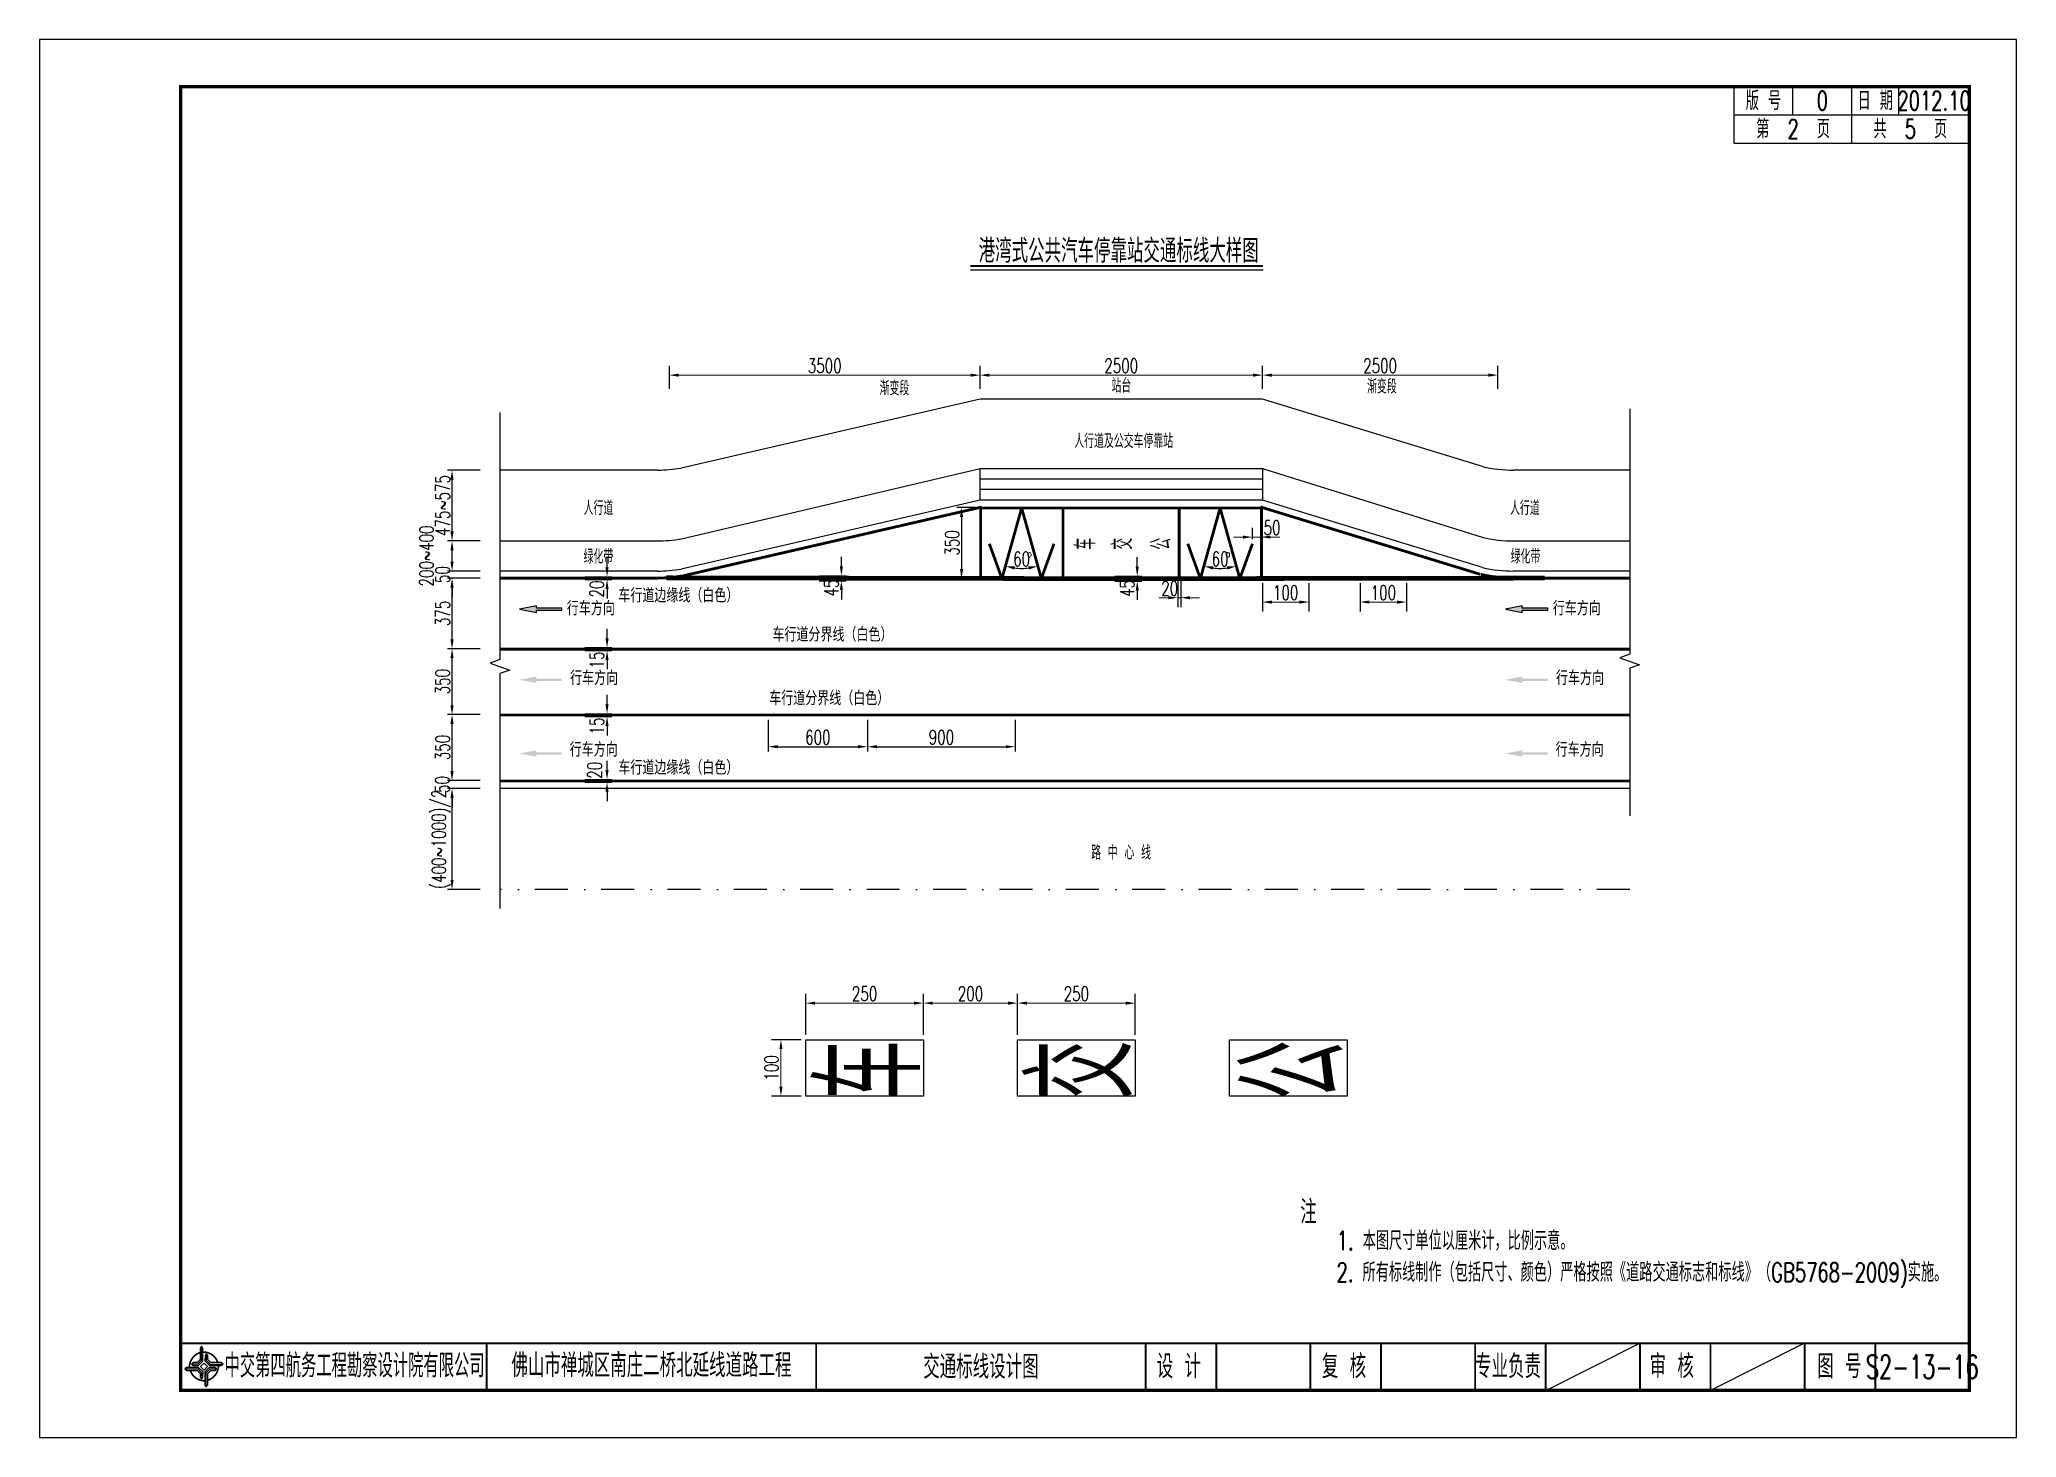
# Model space of a CAD drawing. Extents: x 2515 to 4615, y -2405 to -2108.
# Drawn here: x 2934.6 to 3354.6, y -2405.2 to -2108.2 of the extents above; entities that cross this region are included whole.
import ezdxf
from ezdxf.enums import TextEntityAlignment as Align

# ---------------------------------------------------------------- set-up
doc = ezdxf.new("R2010")
doc.units = 0
doc.header["$LTSCALE"] = 7
doc.header["$PDMODE"] = 32
for name, pattern in [('DASHDOT', [1, 0.5, -0.25, 0, -0.25]), ('M-3x3', [6, 3, -3]), ('M-6x9', [15, 6, -9])]:
    doc.linetypes.add(name, pattern=pattern)
doc.layers.get('0').update_dxf_attribs({"linetype": 'CONTINUOUS'})
doc.layers.get('Defpoints').update_dxf_attribs({"linetype": 'CONTINUOUS'})
for name, color, linetype in [('1', 7, 'CONTINUOUS'), ('7', 7, 'CONTINUOUS'), ('中心线', 2, 'DASHDOT'), ('图框', 7, 'CONTINUOUS'), ('尺寸标注', 4, 'CONTINUOUS'), ('文字', 7, 'CONTINUOUS'), ('文字字符', 7, 'CONTINUOUS'), ('标注', 4, 'CONTINUOUS'), ('标线', 7, 'CONTINUOUS'), ('次轮廓线', 7, 'CONTINUOUS'), ('钢筋', 1, 'CONTINUOUS')]:
    doc.layers.add(name, color=color, linetype=linetype)
doc.layers.add('出入口标线', color=7, linetype='CONTINUOUS', true_color=0xffffff)
doc.styles.get("Standard").update_dxf_attribs({"font": 'simplex1.shx', "width": 0.7, "bigfont": 'hztxt.shx'})
doc.styles.add('黑体', font='SIMHEI.TTF')
doc.dimstyles.new('停靠站1', dxfattribs={"dimscale": 0, "dimtxt": 3, "dimasz": 2, "dimexe": 2, "dimexo": 1, "dimgap": 0.5, "dimtad": 1, "dimdec": 0, "dimlfac": 0.625, "dimzin": 0, "dimdsep": 46, "dimtxsty": 'Standard', "dimcen": 0.09, "dimclrd": 256, "dimclre": 256, "dimclrt": 7, "dimaunit": 1, "dimadec": 0, "dimazin": 2, "dimtfac": 1, "dimtdec": 0, "dimtix": 1, "dimtmove": 2, "dimatfit": 3, "dimfxl": 0, "dimtolj": 1, "dimtzin": 0, "dimlwd": 13, "dimarcsym": 0})
doc.dimstyles.new('副本 比例：1：400', dxfattribs={"dimtxt": 3, "dimasz": 2, "dimexe": 1, "dimexo": 1, "dimgap": 0.5, "dimtad": 1, "dimlfac": 25, "dimrnd": 0.0095, "dimdsep": 46, "dimtxsty": 'Standard', "dimcen": 0.09, "dimclrd": 256, "dimclre": 256, "dimclrt": 256, "dimadec": 0, "dimazin": 0, "dimtfac": 1, "dimtix": 1, "dimtofl": 0, "dimtmove": 2, "dimatfit": 3, "dimfxl": 0, "dimtolj": 1, "dimtzin": 0, "dimarcsym": 0})

msp = doc.modelspace()

# ---------------------------------------------------------------- texts
at = {"layer": '图框'}
for s, height, width, p in [('版 号', 4, 0.7, (3300.8415, -2121.18876)), ('0', 4, 0.7, (3313.3415, -2121.18876)), ('日 期', 4, 0.7, (3324.5915, -2121.18876)), ('2012.10', 4, 0.7, (3337.0915, -2121.18876)), ('中交第四航务工程勘察设计院有限公司', 5, 0.65, (3001.52234, -2389.94031)), ('佛山市禅城区南庄二桥北延线道路工程', 5, 0.7, (3064.5915, -2389.87406)), ('设 计', 5, 0.7, (3176.63617, -2390.09417)), ('复 核', 5, 0.7, (3211.73099, -2390.09417)), ('专业负责', 5, 0.7, (3246.58173, -2390.09417)), ('审 核', 5, 0.7, (3281.35554, -2390.09417)), ('图 号', 5, 0.7, (3316.9747, -2390.09417))]:
    msp.add_text(s, height=height, dxfattribs=dict(at, width=width)).set_placement(p, align=Align.MIDDLE_CENTER)
at = {"layer": '尺寸标注', "color": 7, "linetype": 'Continuous', "width": 0.7}
for s, p in [('渐变段', (3113.0613, -2183.761)), ('站台', (3162.32887, -2183.20721)), ('渐变段', (3216.62934, -2183.38895)), ('人行道及公交车停靠站', (3154.42249, -2194.9923)), ('人行道', (3050.18149, -2209.21455)), ('人行道', (3246.99399, -2209.21455)), ('绿化带', (3050.18149, -2219.54317)), ('绿化带', (3247.15286, -2219.50656)), ('路 中 心 线', (3158.00409, -2282.42103))]:
    msp.add_text(s, height=3, dxfattribs=at).set_placement(p)
at = {"layer": '尺寸标注', "color": 7, "lineweight": 60, "style": '黑体', "width": 0.5}
for s, height, p in [('车', 3.7, (3158.46614, -2216.58137)), ('交', 3.7, (3166.35265, -2216.58137)), ('公', 3.7, (3174.5499, -2216.58137)), ('车', 18.5, (3119.62566, -2333.43543)), ('交', 18.5, (3164.62566, -2333.43543)), ('公', 18.5, (3209.62566, -2333.43543))]:
    msp.add_text(s, height=height, rotation=90, dxfattribs=at).set_placement(p)
at = {"layer": '文字', "linetype": 'Continuous', "width": 0.7}
msp.add_text('港湾式公共汽车停靠站交通标线大样图', height=5, dxfattribs=at).set_placement((3134.1139, -2155.60277))
at = {"layer": '文字字符'}
for s, height, width, p in [('o', 1.5, 0.85, (3144.38717, -2218.18882)), ('o', 1.5, 0.85, (3186.55049, -2218.18882)), ('车行道边缘线（白色）', 3, 0.85, (3057.56558, -2227.79225)), ('行车方向', 3, 0.85, (3046.61937, -2230.5418)), ('行车方向', 3, 0.85, (3256.07947, -2230.5418)), ('车行道分界线（白色）', 3, 0.85, (3090.30384, -2236.10982)), ('行车方向', 3, 0.85, (3047.30796, -2245.3348)), ('行车方向', 3, 0.85, (3256.76807, -2245.3348)), ('车行道分界线（白色）', 3, 0.85, (3089.61811, -2249.62698)), ('行车方向', 3, 0.85, (3047.22189, -2260.55782)), ('行车方向', 3, 0.85, (3256.68199, -2260.55782)), ('车行道边缘线（白色）', 3, 0.85, (3057.56558, -2264.37043)), ('注', 5, 0.7, (3202.43888, -2359.79285)), ('1. 本图尺寸单位以厘米计，比例示意。', 4, 0.7, (3210.17113, -2365.37203)), ('2. 所有标线制作（包括尺寸、颜色）严格按照《道路交通标志和标线》（GB5768-2009)实施。', 4, 0.7, (3210.1366, -2372.0894))]:
    msp.add_text(s, height=height, dxfattribs=dict(at, width=width)).set_placement(p)

# ---------------------------------------------------------------- blocks, each defined once
blk = doc.blocks.new('*D112')
at = {"layer": 'Defpoints', "color": 0}
for p in [(3194.4, -2179.49), (3134.4, -2183.42), (3194.4, -2183.42)]:
    blk.add_point(p, dxfattribs=at)
at = {"layer": '标注', "lineweight": -2}
for p, q in [((3134.4, -2182.42), (3134.4, -2177.49)), ((3194.4, -2182.42), (3194.4, -2177.49))]:
    blk.add_line(p, q, dxfattribs=at)
at = {"layer": '标注', "lineweight": 13}
blk.add_line((3136.4, -2179.49), (3192.4, -2179.49), dxfattribs=at)
at = {"layer": '标注'}
for points in [[(3136.4, -2179.16), (3136.4, -2179.83), (3134.4, -2179.49)], [(3192.4, -2179.16), (3192.4, -2179.83), (3194.4, -2179.49)]]:
    blk.add_solid(points, dxfattribs=at)
at = {"layer": '标注', "color": 7, "insert": (3164.4, -2177.49), "char_height": 3, "attachment_point": 5}
blk.add_mtext('\\A1;2500', dxfattribs=at)
blk = doc.blocks.new('*D113')
at = {"layer": 'Defpoints', "color": 0}
for p in [(3068.4, -2179.49), (3068.4, -2183.42), (3134.4, -2183.42)]:
    blk.add_point(p, dxfattribs=at)
at = {"layer": '标注', "lineweight": -2}
for p, q in [((3068.4, -2182.42), (3068.4, -2177.49)), ((3134.4, -2182.42), (3134.4, -2177.49))]:
    blk.add_line(p, q, dxfattribs=at)
at = {"layer": '标注', "lineweight": 13}
blk.add_line((3132.4, -2179.49), (3070.4, -2179.49), dxfattribs=at)
at = {"layer": '标注'}
for points in [[(3070.4, -2179.16), (3070.4, -2179.83), (3068.4, -2179.49)], [(3132.4, -2179.16), (3132.4, -2179.83), (3134.4, -2179.49)]]:
    blk.add_solid(points, dxfattribs=at)
at = {"layer": '标注', "color": 7, "insert": (3101.4, -2177.49), "char_height": 3, "attachment_point": 5}
blk.add_mtext('\\A1;3500', dxfattribs=at)
blk = doc.blocks.new('*D114')
at = {"layer": 'Defpoints', "color": 0}
for p in [(3244.4, -2179.49), (3194.4, -2183.42), (3244.4, -2183.42)]:
    blk.add_point(p, dxfattribs=at)
at = {"layer": '标注', "lineweight": -2}
for p, q in [((3194.4, -2182.42), (3194.4, -2177.49)), ((3244.4, -2182.42), (3244.4, -2177.49))]:
    blk.add_line(p, q, dxfattribs=at)
at = {"layer": '标注', "lineweight": 13}
blk.add_line((3196.4, -2179.49), (3242.4, -2179.49), dxfattribs=at)
at = {"layer": '标注'}
for points in [[(3196.4, -2179.16), (3196.4, -2179.83), (3194.4, -2179.49)], [(3242.4, -2179.16), (3242.4, -2179.83), (3244.4, -2179.49)]]:
    blk.add_solid(points, dxfattribs=at)
at = {"layer": '标注', "color": 7, "insert": (3219.4, -2177.49), "char_height": 3, "attachment_point": 5}
blk.add_mtext('\\A1;2500', dxfattribs=at)
blk = doc.blocks.new('series')
at = {"width": 0.75}
for tag, height, p in [('页码', 4, (-35, -19)), ('图名', 5, (-220, -282)), ('图号', 5, (-20, -282))]:
    blk.add_attdef(tag, text='', height=height, dxfattribs=at).set_placement(p, align=Align.MIDDLE_CENTER)
blk = doc.blocks.new('tb')
at = {"lineweight": -3}
h = blk.add_hatch(color=256, dxfattribs=at)
h.paths.add_polyline_path([(-1.23, -0.13), (-3.78, -0.14), (-4.14, -0.41), (-1.4, -0.44), (-0.56, -1.24), (-0.54, -2.62), (-0.27, -2.2), (-0.26, -1.06)])
h.paths.add_polyline_path([(0.13, -1.08), (0.14, -3.86), (0.41, -4.26), (0.44, -1.24), (1.25, -0.43), (2.66, -0.43), (2.26, -0.16), (1.07, -0.15)])
h.paths.add_polyline_path([(1.08, 0.3), (3.62, 0.3), (4.02, 0.56), (1.25, 0.57), (0.43, 1.39), (0.43, 2.8), (0.16, 2.41), (0.15, 1.24)])
h.paths.add_polyline_path([(-0.28, 1.21), (-0.28, 3.99), (-0.56, 4.39), (-0.57, 1.41), (-1.38, 0.6), (-2.74, 0.56), (-2.33, 0.3), (-1.2, 0.29)])
for p, q in [((-0.56, 4.39), (-0.57, 1.41)), ((-1.38, 0.6), (-2.74, 0.56)), ((-0.57, 1.41), (-1.38, 0.6)), ((0.43, 2.8), (0.43, 1.39)), ((0.43, 1.39), (1.25, 0.57)), ((1.25, 0.57), (4.02, 0.56)), ((-4.14, -0.41), (-1.4, -0.44)), ((-1.4, -0.44), (-0.56, -1.24)), ((-0.56, -1.24), (-0.54, -2.62)), ((0.41, -4.26), (0.44, -1.24)), ((0.44, -1.24), (1.25, -0.43)), ((1.25, -0.43), (2.66, -0.43))]:
    blk.add_line(p, q, dxfattribs=at)
at = {"lineweight": -3, "flags": 128}
for points in [[(-0.9, 3.99), (-0.9, 1.58), (-1.53, 0.91), (-2.34, 0.91), (-2.74, 0.56), (-2.33, 0.3), (-1.2, 0.29), (-0.28, 1.21), (-0.28, 3.99), (-0.56, 4.39)], [(-0.04, 0.77), (0.68, 0.04), (-0.04, -0.69), (-0.77, 0.05)], [(3.62, 0.92), (1.43, 0.92), (0.77, 1.54), (0.77, 2.38), (0.43, 2.8), (0.16, 2.41), (0.15, 1.24), (1.08, 0.3), (3.62, 0.3), (4.02, 0.56)], [(-3.73, -0.76), (-1.54, -0.76), (-0.89, -1.39), (-0.89, -2.21), (-0.54, -2.62), (-0.27, -2.2), (-0.26, -1.06), (-1.23, -0.13), (-3.78, -0.14), (-4.14, -0.41)], [(0.75, -3.85), (0.75, -1.43), (1.4, -0.78), (2.26, -0.78), (2.66, -0.43), (2.26, -0.16), (1.07, -0.15), (0.13, -1.08), (0.14, -3.86), (0.41, -4.26)]]:
    blk.add_lwpolyline(points, close=True, dxfattribs=at)
at = {"lineweight": -3, "const_width": 0.35, "flags": 128}
for points in [[(-0.9, 3.02, 0.324167), (-3.16, -0.14)], [(2.88, 0.92, 0.324403), (-0.24, 3.15)], [(0.75, -2.86, 0.325418), (3.02, 0.26)], [(-2.98, -0.76, 0.322976), (0.14, -2.98)]]:
    blk.add_lwpolyline(points, format="xyb", dxfattribs=at)
blk = doc.blocks.new('123')
at = {"layer": '图框'}
blk.add_lwpolyline([(2934.59, -2405.19), (2934.59, -2108.19), (2514.59, -2108.19), (2514.59, -2405.19)], close=True, dxfattribs=at)
blk = doc.blocks.new('*D115')
at = {"layer": 'Defpoints', "color": 0}
for p in [(3089.38, -2251.71), (3110.51, -2251.71), (3110.51, -2258.43)]:
    blk.add_point(p, dxfattribs=at)
at = {"layer": '标注', "lineweight": -2}
for p, q in [((3089.38, -2252.71), (3089.38, -2259.43)), ((3110.51, -2252.71), (3110.51, -2259.43)), ((3091.38, -2258.43), (3108.51, -2258.43))]:
    blk.add_line(p, q, dxfattribs=at)
at = {"layer": '标注'}
for points in [[(3091.38, -2258.1), (3091.38, -2258.76), (3089.38, -2258.43)], [(3108.51, -2258.1), (3108.51, -2258.76), (3110.51, -2258.43)]]:
    blk.add_solid(points, dxfattribs=at)
at = {"layer": '标注', "insert": (3099.94, -2256.43), "char_height": 3, "attachment_point": 5}
blk.add_mtext('\\A1;600', dxfattribs=at)
blk = doc.blocks.new('*D116')
at = {"layer": 'Defpoints', "color": 0}
for p in [(3110.51, -2251.71), (3141.9, -2251.71), (3141.9, -2258.43)]:
    blk.add_point(p, dxfattribs=at)
at = {"layer": '标注', "lineweight": -2}
for p, q in [((3110.51, -2252.71), (3110.51, -2259.43)), ((3141.9, -2252.71), (3141.9, -2259.43)), ((3112.51, -2258.43), (3139.9, -2258.43))]:
    blk.add_line(p, q, dxfattribs=at)
at = {"layer": '标注'}
for points in [[(3112.51, -2258.1), (3112.51, -2258.76), (3110.51, -2258.43)], [(3139.9, -2258.1), (3139.9, -2258.76), (3141.9, -2258.43)]]:
    blk.add_solid(points, dxfattribs=at)
at = {"layer": '标注', "insert": (3126.2, -2256.43), "char_height": 3, "attachment_point": 5}
blk.add_mtext('\\A1;900', dxfattribs=at)
blk = doc.blocks.new('*D117')
at = {"layer": 'Defpoints', "color": 0}
for p in [(3049.41, -2222.32), (3049.41, -2222.92), (3055.16, -2222.92)]:
    blk.add_point(p, dxfattribs=at)
at = {"layer": '标注', "lineweight": -2}
for p, q in [((3055.16, -2220.32), (3055.16, -2218.32)), ((3050.41, -2222.32), (3056.16, -2222.32)), ((3050.41, -2222.92), (3056.16, -2222.92)), ((3055.16, -2224.92), (3055.16, -2226.92))]:
    blk.add_line(p, q, dxfattribs=at)
at = {"layer": '标注'}
for points in [[(3054.82, -2220.32), (3055.49, -2220.32), (3055.16, -2222.32)], [(3054.82, -2224.92), (3055.49, -2224.92), (3055.16, -2222.92)]]:
    blk.add_solid(points, dxfattribs=at)
at = {"layer": '标注', "insert": (3053.01, -2224.93), "char_height": 3, "attachment_point": 5, "rotation": 90}
blk.add_mtext('\\A1;20', dxfattribs=at)
blk = doc.blocks.new('*D118')
at = {"layer": 'Defpoints', "color": 0}
for p in [(3049.41, -2237.39), (3049.41, -2237.99), (3055.16, -2237.99)]:
    blk.add_point(p, dxfattribs=at)
at = {"layer": '标注', "lineweight": -2}
for p, q in [((3055.16, -2235.39), (3055.16, -2233.39)), ((3050.41, -2237.39), (3056.16, -2237.39)), ((3050.41, -2237.99), (3056.16, -2237.99)), ((3055.16, -2239.99), (3055.16, -2241.99))]:
    blk.add_line(p, q, dxfattribs=at)
at = {"layer": '标注'}
for points in [[(3054.82, -2235.39), (3055.49, -2235.39), (3055.16, -2237.39)], [(3054.82, -2239.99), (3055.49, -2239.99), (3055.16, -2237.99)]]:
    blk.add_solid(points, dxfattribs=at)
at = {"layer": '标注', "insert": (3053.01, -2240), "char_height": 3, "attachment_point": 5, "rotation": 90}
blk.add_mtext('\\A1;15', dxfattribs=at)
blk = doc.blocks.new('*D119')
at = {"layer": 'Defpoints', "color": 0}
for p in [(3049.41, -2251.42), (3049.41, -2252.02), (3055.16, -2252.02)]:
    blk.add_point(p, dxfattribs=at)
at = {"layer": '标注', "lineweight": -2}
for p, q in [((3055.16, -2249.42), (3055.16, -2247.42)), ((3050.41, -2251.42), (3056.16, -2251.42)), ((3050.41, -2252.02), (3056.16, -2252.02)), ((3055.16, -2254.02), (3055.16, -2256.02))]:
    blk.add_line(p, q, dxfattribs=at)
at = {"layer": '标注'}
for points in [[(3054.82, -2249.42), (3055.49, -2249.42), (3055.16, -2251.42)], [(3054.82, -2254.02), (3055.49, -2254.02), (3055.16, -2252.02)]]:
    blk.add_solid(points, dxfattribs=at)
at = {"layer": '标注', "insert": (3053.01, -2254.03), "char_height": 3, "attachment_point": 5, "rotation": 90}
blk.add_mtext('\\A1;15', dxfattribs=at)
blk = doc.blocks.new('*D120')
at = {"layer": 'Defpoints', "color": 0}
for p in [(3049.41, -2265.4), (3049.41, -2266), (3055.16, -2266)]:
    blk.add_point(p, dxfattribs=at)
at = {"layer": '标注', "lineweight": -2}
for p, q in [((3055.16, -2263.4), (3055.16, -2261.4)), ((3050.41, -2265.4), (3056.16, -2265.4)), ((3050.41, -2266), (3056.16, -2266)), ((3055.16, -2268), (3055.16, -2270))]:
    blk.add_line(p, q, dxfattribs=at)
at = {"layer": '标注'}
for points in [[(3054.82, -2263.4), (3055.49, -2263.4), (3055.16, -2265.4)], [(3054.82, -2268), (3055.49, -2268), (3055.16, -2266)]]:
    blk.add_solid(points, dxfattribs=at)
at = {"layer": '标注', "insert": (3052.54, -2263.43), "char_height": 3, "attachment_point": 5, "rotation": 90}
blk.add_mtext('\\A1;20', dxfattribs=at)
blk = doc.blocks.new('*D121')
at = {"layer": 'Defpoints', "color": 0}
for p in [(3099.19, -2222.1), (3099.19, -2223.17), (3104.94, -2223.17)]:
    blk.add_point(p, dxfattribs=at)
at = {"layer": '标注', "lineweight": -2}
for p, q in [((3104.94, -2220.1), (3104.94, -2218.1)), ((3100.19, -2222.1), (3105.94, -2222.1)), ((3100.19, -2223.17), (3105.94, -2223.17)), ((3104.94, -2225.17), (3104.94, -2227.17))]:
    blk.add_line(p, q, dxfattribs=at)
at = {"layer": '标注'}
for points in [[(3104.61, -2220.1), (3105.28, -2220.1), (3104.94, -2222.1)], [(3104.61, -2225.17), (3105.28, -2225.17), (3104.94, -2223.17)]]:
    blk.add_solid(points, dxfattribs=at)
at = {"layer": '标注', "insert": (3102.8, -2224.72), "char_height": 3, "attachment_point": 5, "rotation": 90}
blk.add_mtext('\\A1;45', dxfattribs=at)
blk = doc.blocks.new('*D122')
at = {"lineweight": -2}
blk.add_arc((3143.24, -2207.71), 12.84, 263.3399, 276.6601, dxfattribs=at)
for points in [[(3141.69, -2220.79), (3141.82, -2220.14), (3139.79, -2220.08)], [(3144.67, -2220.14), (3144.8, -2220.79), (3146.69, -2220.08)]]:
    blk.add_solid(points)
at = {"layer": 'Defpoints', "color": 0}
for p in [(3143.24, -2207.71), (3143.24, -2207.71), (3142.08, -2220.5), (3139.06, -2222.71), (3147.43, -2222.71)]:
    blk.add_point(p, dxfattribs=at)
at = {"insert": (3143.24, -2218.55), "char_height": 3, "attachment_point": 5}
blk.add_mtext('\\A1;60', dxfattribs=at)
blk = doc.blocks.new('*D123')
at = {"layer": 'Defpoints', "color": 0}
for p in [(3162.05, -2222.19), (3162.05, -2223.26), (3167.8, -2223.26)]:
    blk.add_point(p, dxfattribs=at)
at = {"layer": '标注', "lineweight": -2}
for p, q in [((3167.8, -2220.19), (3167.8, -2218.19)), ((3163.05, -2222.19), (3168.8, -2222.19)), ((3163.05, -2223.26), (3168.8, -2223.26)), ((3167.8, -2225.26), (3167.8, -2227.26))]:
    blk.add_line(p, q, dxfattribs=at)
at = {"layer": '标注'}
for points in [[(3167.47, -2220.19), (3168.13, -2220.19), (3167.8, -2222.19)], [(3167.47, -2225.26), (3168.13, -2225.26), (3167.8, -2223.26)]]:
    blk.add_solid(points, dxfattribs=at)
at = {"layer": '标注', "insert": (3165.65, -2224.81), "char_height": 3, "attachment_point": 5, "rotation": 90}
blk.add_mtext('\\A1;45', dxfattribs=at)
blk = doc.blocks.new('*D124')
at = {"layer": 'Defpoints', "color": 0}
for p in [(3194.4, -2222.71), (3204.27, -2222.68), (3204.27, -2227.7)]:
    blk.add_point(p, dxfattribs=at)
at = {"layer": '标注', "lineweight": -2}
for p, q in [((3194.4, -2223.71), (3194.4, -2229.7)), ((3204.27, -2223.68), (3204.27, -2229.7))]:
    blk.add_line(p, q, dxfattribs=at)
at = {"layer": '标注', "lineweight": 13}
blk.add_line((3196.4, -2227.7), (3202.27, -2227.7), dxfattribs=at)
at = {"layer": '标注'}
for points in [[(3196.4, -2227.37), (3196.4, -2228.04), (3194.4, -2227.7)], [(3202.27, -2227.37), (3202.27, -2228.04), (3204.27, -2227.7)]]:
    blk.add_solid(points, dxfattribs=at)
at = {"layer": '标注', "color": 7, "insert": (3199.33, -2225.7), "char_height": 3, "attachment_point": 5}
blk.add_mtext('\\A1;100', dxfattribs=at)
blk = doc.blocks.new('*D125')
at = {"layer": 'Defpoints', "color": 0}
for p in [(3215.14, -2222.71), (3225.01, -2222.68), (3225.01, -2227.7)]:
    blk.add_point(p, dxfattribs=at)
at = {"layer": '标注', "lineweight": -2}
for p, q in [((3215.14, -2223.71), (3215.14, -2229.7)), ((3225.01, -2223.68), (3225.01, -2229.7))]:
    blk.add_line(p, q, dxfattribs=at)
at = {"layer": '标注', "lineweight": 13}
blk.add_line((3217.14, -2227.7), (3223.01, -2227.7), dxfattribs=at)
at = {"layer": '标注'}
for points in [[(3217.14, -2227.37), (3217.14, -2228.04), (3215.14, -2227.7)], [(3223.01, -2227.37), (3223.01, -2228.04), (3225.01, -2227.7)]]:
    blk.add_solid(points, dxfattribs=at)
at = {"layer": '标注', "color": 7, "insert": (3220.08, -2225.7), "char_height": 3, "attachment_point": 5}
blk.add_mtext('\\A1;100', dxfattribs=at)
blk = doc.blocks.new('*D126')
at = {"lineweight": -2}
blk.add_arc((3185.41, -2207.71), 12.84, 263.3399, 276.6601, dxfattribs=at)
for points in [[(3183.85, -2220.79), (3183.98, -2220.14), (3181.95, -2220.08)], [(3186.83, -2220.14), (3186.96, -2220.79), (3188.86, -2220.08)]]:
    blk.add_solid(points)
at = {"layer": 'Defpoints', "color": 0}
for p in [(3185.41, -2207.71), (3185.41, -2207.71), (3184.24, -2220.5), (3181.22, -2222.71), (3189.59, -2222.71)]:
    blk.add_point(p, dxfattribs=at)
at = {"insert": (3185.41, -2218.55), "char_height": 3, "attachment_point": 5}
blk.add_mtext('\\A1;60', dxfattribs=at)
blk = doc.blocks.new('*D127')
at = {"layer": 'Defpoints', "color": 0}
for p in [(3192.28, -2213.9), (3192.28, -2215.31), (3194.1, -2215.31)]:
    blk.add_point(p, dxfattribs=at)
at = {"layer": '标注', "lineweight": -2}
for p, q in [((3192.28, -2214.31), (3192.28, -2211.9)), ((3194.1, -2214.31), (3194.1, -2211.9))]:
    blk.add_line(p, q, dxfattribs=at)
at = {"layer": '标注', "lineweight": 13}
for p, q in [((3190.28, -2213.9), (3188.28, -2213.9)), ((3194.1, -2213.9), (3192.28, -2213.9)), ((3196.1, -2213.9), (3198.1, -2213.9))]:
    blk.add_line(p, q, dxfattribs=at)
at = {"layer": '标注'}
for points in [[(3190.28, -2213.57), (3190.28, -2214.23), (3192.28, -2213.9)], [(3196.1, -2213.57), (3196.1, -2214.23), (3194.1, -2213.9)]]:
    blk.add_solid(points, dxfattribs=at)
at = {"layer": '标注', "color": 7, "insert": (3196.44, -2211.9), "char_height": 3, "attachment_point": 5}
blk.add_mtext('\\A1;50', dxfattribs=at)
blk = doc.blocks.new('*D128')
at = {"layer": 'Defpoints', "color": 0}
for p in [(3176.42, -2221.79), (3177.03, -2221.76), (3177.03, -2226.78)]:
    blk.add_point(p, dxfattribs=at)
at = {"layer": '标注', "lineweight": -2}
for p, q in [((3176.42, -2222.79), (3176.42, -2228.78)), ((3177.03, -2222.76), (3177.03, -2228.78))]:
    blk.add_line(p, q, dxfattribs=at)
at = {"layer": '标注', "lineweight": 13}
for p, q in [((3174.42, -2226.78), (3172.42, -2226.78)), ((3176.42, -2226.78), (3177.03, -2226.78)), ((3179.03, -2226.78), (3181.03, -2226.78))]:
    blk.add_line(p, q, dxfattribs=at)
at = {"layer": '标注'}
for points in [[(3174.42, -2226.45), (3174.42, -2227.11), (3176.42, -2226.78)], [(3179.03, -2226.45), (3179.03, -2227.11), (3177.03, -2226.78)]]:
    blk.add_solid(points, dxfattribs=at)
at = {"layer": '标注', "color": 7, "insert": (3174.7, -2224.78), "char_height": 3, "attachment_point": 5}
blk.add_mtext('\\A1;20', dxfattribs=at)
blk = doc.blocks.new('*D129')
at = {"layer": 'Defpoints', "color": 0}
for p in [(3122.37, -2312.91), (3097.37, -2320.68), (3122.37, -2320.68)]:
    blk.add_point(p, dxfattribs=at)
at = {"layer": '标注', "lineweight": -2}
for p, q in [((3097.37, -2319.68), (3097.37, -2310.91)), ((3122.37, -2319.68), (3122.37, -2310.91))]:
    blk.add_line(p, q, dxfattribs=at)
at = {"layer": '标注', "lineweight": 13}
blk.add_line((3099.37, -2312.91), (3120.37, -2312.91), dxfattribs=at)
at = {"layer": '标注'}
for points in [[(3099.37, -2312.58), (3099.37, -2313.24), (3097.37, -2312.91)], [(3120.37, -2312.58), (3120.37, -2313.24), (3122.37, -2312.91)]]:
    blk.add_solid(points, dxfattribs=at)
at = {"layer": '标注', "color": 7, "insert": (3109.87, -2310.91), "char_height": 3, "attachment_point": 5}
blk.add_mtext('\\A1;250', dxfattribs=at)
blk = doc.blocks.new('*D130')
at = {"layer": 'Defpoints', "color": 0}
for p in [(3142.37, -2312.91), (3122.37, -2320.68), (3142.37, -2320.68)]:
    blk.add_point(p, dxfattribs=at)
at = {"layer": '标注', "lineweight": -2}
for p, q in [((3122.37, -2319.68), (3122.37, -2310.91)), ((3142.37, -2319.68), (3142.37, -2310.91))]:
    blk.add_line(p, q, dxfattribs=at)
at = {"layer": '标注', "lineweight": 13}
blk.add_line((3124.37, -2312.91), (3140.37, -2312.91), dxfattribs=at)
at = {"layer": '标注'}
for points in [[(3124.37, -2312.58), (3124.37, -2313.24), (3122.37, -2312.91)], [(3140.37, -2312.58), (3140.37, -2313.24), (3142.37, -2312.91)]]:
    blk.add_solid(points, dxfattribs=at)
at = {"layer": '标注', "color": 7, "insert": (3132.37, -2310.91), "char_height": 3, "attachment_point": 5}
blk.add_mtext('\\A1;200', dxfattribs=at)
blk = doc.blocks.new('*D131')
at = {"layer": 'Defpoints', "color": 0}
for p in [(3167.37, -2312.91), (3142.37, -2320.68), (3167.37, -2320.68)]:
    blk.add_point(p, dxfattribs=at)
at = {"layer": '标注', "lineweight": -2}
for p, q in [((3142.37, -2319.68), (3142.37, -2310.91)), ((3167.37, -2319.68), (3167.37, -2310.91))]:
    blk.add_line(p, q, dxfattribs=at)
at = {"layer": '标注', "lineweight": 13}
blk.add_line((3144.37, -2312.91), (3165.37, -2312.91), dxfattribs=at)
at = {"layer": '标注'}
for points in [[(3144.37, -2312.58), (3144.37, -2313.24), (3142.37, -2312.91)], [(3165.37, -2312.58), (3165.37, -2313.24), (3167.37, -2312.91)]]:
    blk.add_solid(points, dxfattribs=at)
at = {"layer": '标注', "color": 7, "insert": (3154.87, -2310.91), "char_height": 3, "attachment_point": 5}
blk.add_mtext('\\A1;250', dxfattribs=at)
blk = doc.blocks.new('*D132')
at = {"layer": 'Defpoints', "color": 0}
for p in [(3097.37, -2320.68), (3092.11, -2332.68), (3097.37, -2332.68)]:
    blk.add_point(p, dxfattribs=at)
at = {"layer": '标注', "lineweight": -2}
for p, q in [((3096.37, -2320.68), (3090.11, -2320.68)), ((3096.37, -2332.68), (3090.11, -2332.68))]:
    blk.add_line(p, q, dxfattribs=at)
at = {"layer": '标注', "lineweight": 13}
blk.add_line((3092.11, -2322.68), (3092.11, -2330.68), dxfattribs=at)
at = {"layer": '标注'}
for points in [[(3091.77, -2322.68), (3092.44, -2322.68), (3092.11, -2320.68)], [(3091.77, -2330.68), (3092.44, -2330.68), (3092.11, -2332.68)]]:
    blk.add_solid(points, dxfattribs=at)
at = {"layer": '标注', "color": 7, "insert": (3090.11, -2326.68), "char_height": 3, "attachment_point": 5, "rotation": 90}
blk.add_mtext('\\A1;100', dxfattribs=at)
blk = doc.blocks.new('*D133')
at = {"layer": 'Defpoints', "color": 0}
for p in [(3134.4, -2207.6), (3130.47, -2222.68), (3135.33, -2222.68)]:
    blk.add_point(p, dxfattribs=at)
at = {"layer": '标注', "lineweight": -2}
for p, q in [((3133.4, -2207.6), (3129.47, -2207.6)), ((3130.47, -2209.6), (3130.47, -2220.68)), ((3134.33, -2222.68), (3129.47, -2222.68))]:
    blk.add_line(p, q, dxfattribs=at)
at = {"layer": '标注'}
for points in [[(3130.14, -2209.6), (3130.8, -2209.6), (3130.47, -2207.6)], [(3130.14, -2220.68), (3130.8, -2220.68), (3130.47, -2222.68)]]:
    blk.add_solid(points, dxfattribs=at)
at = {"layer": '标注', "insert": (3128.47, -2215.14), "char_height": 3, "attachment_point": 5, "rotation": 90}
blk.add_mtext('\\A1;350', dxfattribs=at)
blk = doc.blocks.new('*D134')
at = {"layer": 'Defpoints', "color": 0}
for p in [(3022.23, -2265.61), (3032.39, -2265.61), (3032.41, -2267.31)]:
    blk.add_point(p, dxfattribs=at)
at = {"layer": '标注', "lineweight": -2}
for p, q in [((3022.23, -2263.61), (3022.23, -2261.61)), ((3028.23, -2265.61), (3021.23, -2265.61)), ((3028.23, -2267.31), (3021.23, -2267.31)), ((3022.23, -2269.31), (3022.23, -2271.31))]:
    blk.add_line(p, q, dxfattribs=at)
at = {"layer": '标注'}
for points in [[(3021.89, -2263.61), (3022.56, -2263.61), (3022.23, -2265.61)], [(3021.89, -2269.31), (3022.56, -2269.31), (3022.23, -2267.31)]]:
    blk.add_solid(points, dxfattribs=at)
at = {"layer": '标注', "insert": (3020.16, -2266.46), "char_height": 3, "attachment_point": 5, "rotation": 90}
blk.add_mtext('\\A1;50', dxfattribs=at)
blk = doc.blocks.new('*D135')
at = {"layer": 'Defpoints', "color": 0}
for p in [(3022.23, -2251.61), (3032.39, -2251.61), (3032.39, -2265.61)]:
    blk.add_point(p, dxfattribs=at)
at = {"layer": '标注', "lineweight": -2}
for p, q in [((3028.23, -2251.61), (3021.23, -2251.61)), ((3022.23, -2263.61), (3022.23, -2253.61)), ((3028.23, -2265.61), (3021.23, -2265.61))]:
    blk.add_line(p, q, dxfattribs=at)
at = {"layer": '标注'}
for points in [[(3021.89, -2253.61), (3022.56, -2253.61), (3022.23, -2251.61)], [(3021.89, -2263.61), (3022.56, -2263.61), (3022.23, -2265.61)]]:
    blk.add_solid(points, dxfattribs=at)
at = {"layer": '标注', "insert": (3020.23, -2258.61), "char_height": 3, "attachment_point": 5, "rotation": 90}
blk.add_mtext('\\A1;350', dxfattribs=at)
blk = doc.blocks.new('*D136')
at = {"layer": 'Defpoints', "color": 0}
for p in [(3022.23, -2237.61), (3032.39, -2237.61), (3032.39, -2251.61)]:
    blk.add_point(p, dxfattribs=at)
at = {"layer": '标注', "lineweight": -2}
for p, q in [((3028.23, -2237.61), (3021.23, -2237.61)), ((3022.23, -2249.61), (3022.23, -2239.61)), ((3028.23, -2251.61), (3021.23, -2251.61))]:
    blk.add_line(p, q, dxfattribs=at)
at = {"layer": '标注'}
for points in [[(3021.89, -2239.61), (3022.56, -2239.61), (3022.23, -2237.61)], [(3021.89, -2249.61), (3022.56, -2249.61), (3022.23, -2251.61)]]:
    blk.add_solid(points, dxfattribs=at)
at = {"layer": '标注', "insert": (3020.23, -2244.61), "char_height": 3, "attachment_point": 5, "rotation": 90}
blk.add_mtext('\\A1;350', dxfattribs=at)
blk = doc.blocks.new('*D137')
at = {"layer": 'Defpoints', "color": 0}
for p in [(3022.23, -2222.61), (3032.39, -2222.61), (3032.39, -2237.61)]:
    blk.add_point(p, dxfattribs=at)
at = {"layer": '标注', "lineweight": -2}
for p, q in [((3028.23, -2222.61), (3021.23, -2222.61)), ((3022.23, -2235.61), (3022.23, -2224.61)), ((3028.23, -2237.61), (3021.23, -2237.61))]:
    blk.add_line(p, q, dxfattribs=at)
at = {"layer": '标注'}
for points in [[(3021.89, -2224.61), (3022.56, -2224.61), (3022.23, -2222.61)], [(3021.89, -2235.61), (3022.56, -2235.61), (3022.23, -2237.61)]]:
    blk.add_solid(points, dxfattribs=at)
at = {"layer": '标注', "insert": (3020.23, -2230.11), "char_height": 3, "attachment_point": 5, "rotation": 90}
blk.add_mtext('\\A1;375', dxfattribs=at)
blk = doc.blocks.new('*D138')
at = {"layer": 'Defpoints', "color": 0}
for p in [(3022.23, -2221.11), (3032.41, -2221.11), (3032.41, -2222.61)]:
    blk.add_point(p, dxfattribs=at)
at = {"layer": '标注', "lineweight": -2}
for p, q in [((3022.23, -2219.11), (3022.23, -2217.11)), ((3028.23, -2221.11), (3021.23, -2221.11)), ((3028.23, -2222.61), (3021.23, -2222.61)), ((3022.23, -2224.61), (3022.23, -2226.61))]:
    blk.add_line(p, q, dxfattribs=at)
at = {"layer": '标注'}
for points in [[(3021.89, -2219.11), (3022.56, -2219.11), (3022.23, -2221.11)], [(3021.89, -2224.61), (3022.56, -2224.61), (3022.23, -2222.61)]]:
    blk.add_solid(points, dxfattribs=at)
at = {"layer": '标注', "insert": (3020.23, -2221.86), "char_height": 3, "attachment_point": 5, "rotation": 90}
blk.add_mtext('\\A1;50', dxfattribs=at)
blk = doc.blocks.new('*D139')
at = {"layer": 'Defpoints', "color": 0}
for p in [(3022.23, -2214.71), (3032.41, -2214.71), (3032.41, -2221.11)]:
    blk.add_point(p, dxfattribs=at)
at = {"layer": '标注', "lineweight": -2}
for p, q in [((3028.23, -2214.71), (3021.23, -2214.71)), ((3022.23, -2219.11), (3022.23, -2216.71)), ((3028.23, -2221.11), (3021.23, -2221.11))]:
    blk.add_line(p, q, dxfattribs=at)
at = {"layer": '标注'}
for points in [[(3021.89, -2216.71), (3022.56, -2216.71), (3022.23, -2214.71)], [(3021.89, -2219.11), (3022.56, -2219.11), (3022.23, -2221.11)]]:
    blk.add_solid(points, dxfattribs=at)
at = {"layer": '标注', "insert": (3016.79, -2217.91), "char_height": 3, "attachment_point": 5, "rotation": 90}
blk.add_mtext('\\A1;200~400', dxfattribs=at)
blk = doc.blocks.new('*D140')
at = {"layer": 'Defpoints', "color": 0}
for p in [(3022.23, -2199.67), (3032.41, -2199.67), (3032.41, -2214.71)]:
    blk.add_point(p, dxfattribs=at)
at = {"layer": '标注', "lineweight": -2}
for p, q in [((3028.23, -2199.67), (3021.23, -2199.67)), ((3022.23, -2212.71), (3022.23, -2201.67)), ((3028.23, -2214.71), (3021.23, -2214.71))]:
    blk.add_line(p, q, dxfattribs=at)
at = {"layer": '标注'}
for points in [[(3021.89, -2201.67), (3022.56, -2201.67), (3022.23, -2199.67)], [(3021.89, -2212.71), (3022.56, -2212.71), (3022.23, -2214.71)]]:
    blk.add_solid(points, dxfattribs=at)
at = {"layer": '标注', "insert": (3020.23, -2207.19), "char_height": 3, "attachment_point": 5, "rotation": 90}
blk.add_mtext('\\A1;475~575', dxfattribs=at)
blk = doc.blocks.new('*D141')
at = {"layer": 'Defpoints', "color": 0}
for p in [(3022.23, -2267.31), (3032.41, -2267.31), (3032.41, -2288.76)]:
    blk.add_point(p, dxfattribs=at)
at = {"layer": '标注', "lineweight": -2}
for p, q in [((3028.23, -2267.31), (3021.23, -2267.31)), ((3022.23, -2286.76), (3022.23, -2269.31)), ((3028.23, -2288.76), (3021.23, -2288.76))]:
    blk.add_line(p, q, dxfattribs=at)
at = {"layer": '标注'}
for points in [[(3021.89, -2269.31), (3022.56, -2269.31), (3022.23, -2267.31)], [(3021.89, -2286.76), (3022.56, -2286.76), (3022.23, -2288.76)]]:
    blk.add_solid(points, dxfattribs=at)
at = {"layer": '标注', "insert": (3019.91, -2278.1), "char_height": 3, "attachment_point": 5, "rotation": 90}
blk.add_mtext('\\A1;(400~1000)/2', dxfattribs=at)

# ---------------------------------------------------------------- dimensions: what is measured, and where the dimension line sits
for base, line1, line2, picture, middle in [((3142.07905, -2220.50074), ((3147.42816, -2222.7108), (3143.24241, -2207.7108)), ((3139.05665, -2222.7108), (3143.24241, -2207.7108)), '*D122', (3143.24241, -2218.55354)), ((3184.24237, -2220.50074), ((3189.59148, -2222.7108), (3185.40573, -2207.7108)), ((3181.21997, -2222.7108), (3185.40573, -2207.7108)), '*D126', (3185.40573, -2218.55354))]:
    dim = msp.add_angular_dim_2l(base=base, line1=line1, line2=line2, text='60', dimstyle='副本 比例：1：400')
    dim.commit()
    dim.dimension.update_dxf_attribs({"geometry": picture, "text_midpoint": middle})
at = {"layer": '标注'}
for p1, p2, distance, text, picture, middle in [((3134.39892, -2183.41628), (3068.39892, -2183.41628), -3.9244, '3500', '*D113', (3101.39892, -2177.49188)), ((3134.39892, -2183.41628), (3194.39892, -2183.41628), 3.9244, '2500', '*D112', (3164.39892, -2177.49188)), ((3194.39892, -2183.41628), (3244.39892, -2183.41628), 3.9244, '2500', '*D114', (3219.39892, -2177.49188))]:
    dim = msp.add_aligned_dim(p1=p1, p2=p2, distance=distance, text=text, dimstyle='停靠站1', override={"dimscale": 1, "dimtxsty": 'Standard'}, dxfattribs=at)
    dim.commit()
    dim.dimension.update_dxf_attribs({"geometry": picture, "text_midpoint": middle})
for base, p1, p2, text, picture, middle in [((3022.22611, -2199.6658), (3032.41034, -2214.7108), (3032.41034, -2199.6658), '475~575', '*D140', (3020.22611, -2207.1883)), ((3130.46975, -2222.68383), (3134.39892, -2207.59732), (3135.33332, -2222.68383), '350', '*D133', (3128.46975, -2215.14057)), ((3022.22611, -2221.1108), (3032.41034, -2222.6108), (3032.41034, -2221.1108), '50', '*D138', (3020.22611, -2221.8608))]:
    dim = msp.add_linear_dim(base=base, p1=p1, p2=p2, angle=90, text=text, dimstyle='副本 比例：1：400', dxfattribs=at)
    dim.commit()
    dim.dimension.update_dxf_attribs({"geometry": picture, "text_midpoint": middle})
for base, p1, p2, text, picture, middle in [((3022.22611, -2214.7108), (3032.41034, -2221.1108), (3032.41034, -2214.7108), '200~400', '*D139', (3016.79114, -2217.9108)), ((3055.15624, -2222.91549), (3049.40549, -2222.31549), (3049.40549, -2222.91549), '20', '*D117', (3053.01066, -2224.92791)), ((3104.94499, -2223.17352), (3099.19425, -2222.10353), (3099.19425, -2223.17352), '45', '*D121', (3102.79941, -2224.71596)), ((3167.79974, -2223.26359), (3162.049, -2222.19361), (3162.049, -2223.26359), '45', '*D123', (3165.65416, -2224.80604)), ((3055.15624, -2237.98566), (3049.40549, -2237.38566), (3049.40549, -2237.98566), '15', '*D118', (3053.01066, -2239.99808)), ((3055.15624, -2252.01885), (3049.40549, -2251.41885), (3049.40549, -2252.01885), '15', '*D119', (3053.01066, -2254.03128)), ((3022.22611, -2265.6108), (3032.41034, -2267.3108), (3032.39031, -2265.6108), '50', '*D134', (3020.16008, -2266.4608)), ((3055.15624, -2266.0049), (3049.40549, -2265.4049), (3049.40549, -2266.0049), '20', '*D120', (3052.53589, -2263.42605)), ((3022.22611, -2267.3108), (3032.41034, -2288.75934), (3032.41034, -2267.3108), '(400~1000)/2', '*D141', (3019.91171, -2278.10201))]:
    dim = msp.add_linear_dim(base=base, p1=p1, p2=p2, angle=90, text=text, dimstyle='副本 比例：1：400', dxfattribs=at)
    dim.commit()
    dim.dimension.update_dxf_attribs({"geometry": picture, "text_midpoint": middle, "dimtype": 160})
for base, p1, p2, text, picture, middle in [((3192.28111, -2213.89882), (3194.10484, -2215.31136), (3192.28111, -2215.31136), '50', '*D127', (3196.44132, -2211.89882)), ((3177.02709, -2226.78085), (3176.42016, -2221.78881), (3177.02709, -2221.76161), '20', '*D128', (3174.69667, -2224.78085))]:
    dim = msp.add_linear_dim(base=base, p1=p1, p2=p2, text=text, dimstyle='停靠站1', override={"dimscale": 1}, dxfattribs=at)
    dim.commit()
    dim.dimension.update_dxf_attribs({"geometry": picture, "text_midpoint": middle, "dimtype": 160})
for base, p1, p2, picture, middle in [((3022.22611, -2222.6108), (3032.39031, -2237.6108), (3032.39031, -2222.6108), '*D137', (3020.22611, -2230.1108)), ((3022.22611, -2237.6108), (3032.39031, -2251.6108), (3032.39031, -2237.6108), '*D136', (3020.22611, -2244.6108)), ((3022.22611, -2251.6108), (3032.39031, -2265.6108), (3032.39031, -2251.6108), '*D135', (3020.22611, -2258.6108))]:
    dim = msp.add_linear_dim(base=base, p1=p1, p2=p2, angle=90, dimstyle='副本 比例：1：400', dxfattribs=at)
    dim.commit()
    dim.dimension.update_dxf_attribs({"geometry": picture, "text_midpoint": middle})
for base, p1, p2, text, picture, middle in [((3204.26896, -2227.70284), (3194.39892, -2222.7108), (3204.26896, -2222.6836), '100', '*D124', (3199.33394, -2225.70284)), ((3225.01371, -2227.70284), (3215.14367, -2222.7108), (3225.01371, -2222.6836), '100', '*D125', (3220.07869, -2225.70284)), ((3122.36513, -2312.91013), (3097.36513, -2320.67816), (3122.36513, -2320.67816), '250', '*D129', (3109.86513, -2310.91013)), ((3142.36513, -2312.91013), (3122.36513, -2320.67816), (3142.36513, -2320.67816), '200', '*D130', (3132.36513, -2310.91013)), ((3167.36513, -2312.91013), (3142.36513, -2320.67816), (3167.36513, -2320.67816), '250', '*D131', (3154.86513, -2310.91013))]:
    dim = msp.add_linear_dim(base=base, p1=p1, p2=p2, text=text, dimstyle='停靠站1', override={"dimscale": 1}, dxfattribs=at)
    dim.commit()
    dim.dimension.update_dxf_attribs({"geometry": picture, "text_midpoint": middle})
for base, p1, p2, text, picture, middle in [((3110.50762, -2258.42986), (3089.37593, -2251.7108), (3110.50762, -2251.7108), '600', '*D115', (3099.94177, -2256.42986)), ((3141.89504, -2258.42986), (3110.50762, -2251.7108), (3141.89504, -2251.7108), '900', '*D116', (3126.20133, -2256.42986))]:
    dim = msp.add_linear_dim(base=base, p1=p1, p2=p2, text=text, dimstyle='副本 比例：1：400', dxfattribs=at)
    dim.commit()
    dim.dimension.update_dxf_attribs({"geometry": picture, "text_midpoint": middle})
dim = msp.add_linear_dim(base=(3092.10721, -2332.67816), p1=(3097.36513, -2320.67816), p2=(3097.36513, -2332.67816), angle=90, text='100', dimstyle='停靠站1', override={"dimscale": 1}, dxfattribs=at)
dim.commit()
dim.dimension.update_dxf_attribs({"geometry": '*D132', "text_midpoint": (3090.10721, -2326.67816)})

# ---------------------------------------------------------------- hatches: boundary and pattern name
at = {"layer": '文字字符'}
for points in [[(3040.15058, -2229.90491), (3040.15058, -2229.44491), (3045.55058, -2229.44491), (3045.55058, -2228.98491), (3040.15058, -2228.98491), (3040.15058, -2228.52491), (3036.55058, -2229.21491)], [(3249.61069, -2229.90491), (3249.61069, -2229.44491), (3255.01069, -2229.44491), (3255.01069, -2228.98491), (3249.61069, -2228.98491), (3249.61069, -2228.52491), (3246.01069, -2229.21491)], [(3040.15058, -2244.90491), (3040.15058, -2244.44491), (3045.55058, -2244.44491), (3045.55058, -2243.98491), (3040.15058, -2243.98491), (3040.15058, -2243.52491), (3036.55058, -2244.21491)], [(3249.61069, -2244.90491), (3249.61069, -2244.44491), (3255.01069, -2244.44491), (3255.01069, -2243.98491), (3249.61069, -2243.98491), (3249.61069, -2243.52491), (3246.01069, -2244.21491)], [(3040.15058, -2260.55796), (3040.15058, -2260.09796), (3045.55058, -2260.09796), (3045.55058, -2259.63796), (3040.15058, -2259.63796), (3040.15058, -2259.17796), (3036.55058, -2259.86796)], [(3249.61069, -2260.55796), (3249.61069, -2260.09796), (3255.01069, -2260.09796), (3255.01069, -2259.63796), (3249.61069, -2259.63796), (3249.61069, -2259.17796), (3246.01069, -2259.86796)]]:
    msp.add_hatch(color=256, dxfattribs=at).paths.add_polyline_path(points)

# ---------------------------------------------------------------- linework, layer by layer
for p, q in [((3137.41886, -2222.7108), (3150.3425, -2222.7108)), ((3137.41886, -2222.7108), (3155.25663, -2222.7108)), ((3097.36513, -2320.67816), (3122.36513, -2320.67816)), ((3097.36513, -2332.67816), (3097.36513, -2320.67816)), ((3122.36513, -2320.67816), (3122.36513, -2332.67816)), ((3142.36513, -2320.67816), (3167.36513, -2320.67816)), ((3142.36513, -2332.67816), (3142.36513, -2320.67816)), ((3167.36513, -2320.67816), (3167.36513, -2332.67816)), ((3187.36513, -2320.67816), (3212.36513, -2320.67816)), ((3187.36513, -2332.67816), (3187.36513, -2320.67816)), ((3212.36513, -2320.67816), (3212.36513, -2332.67816)), ((3122.36513, -2332.67816), (3097.36513, -2332.67816)), ((3167.36513, -2332.67816), (3142.36513, -2332.67816)), ((3212.36513, -2332.67816), (3187.36513, -2332.67816)), ((3254.5915, -2395.18876), (3274.5915, -2385.18876))]:
    msp.add_line(p, q)
for centre, start, end in [((3065.8598, -2169.6658), 270, 279.6756717), ((3247.73305, -2169.6658), 257.3166218, 270), ((3065.78866, -2184.7108), 270, 279.9454036), ((3247.82545, -2184.7108), 256.9680885, 270), ((3065.8598, -2191.1108), 270, 279.6756717), ((3247.73305, -2191.1108), 257.3166218, 270)]:
    msp.add_arc(centre, 30, start, end)
at = {"layer": '1'}
for points in [[(3070.96995, -2214.25999), (3134.39892, -2199.33806)], [(3194.39892, -2199.33806), (3241.06064, -2213.93814)], [(3134.39892, -2206.05806), (3070.90192, -2220.68405)], [(3241.14615, -2220.37875), (3194.39892, -2206.05806)], [(3032.41034, -2214.7108), (3065.78866, -2214.7108)], [(3247.82545, -2214.7108), (3272.42102, -2214.7108)], [(3065.8598, -2221.1108), (3032.41034, -2221.1108)], [(3272.42102, -2221.1108), (3247.73305, -2221.1108)]]:
    msp.add_lwpolyline(points, dxfattribs=at)
at = {"layer": '7', "color": 0}
msp.add_line((3132.35774, -2157.10528), (3194.53213, -2157.10528), dxfattribs=at)
at = {"layer": '7', "color": 0, "const_width": 0.4}
msp.add_lwpolyline([(3132.35774, -2156.31009), (3194.53213, -2156.31009)], dxfattribs=at)
at = {"layer": '中心线', "ltscale": 2}
msp.add_line((3272.42102, -2288.75934), (3032.41034, -2288.75934), dxfattribs=at)
at = {"layer": '出入口标线', "color": 7, "linetype": 'M-3x3', "ltscale": 0.5, "const_width": 1}
for points in [[(3149.53047, -2222.7108), (3067.72781, -2222.55537)], [(3254.36414, -2222.6108), (3185.54669, -2222.7108)]]:
    msp.add_lwpolyline(points, dxfattribs=at)
at = {"layer": '图框'}
for p, q in [((3294.5915, -2130.18876), (3294.5915, -2118.18876)), ((3307.0915, -2124.18876), (3307.0915, -2118.18876)), ((3319.5915, -2124.18876), (3319.5915, -2118.18876)), ((3329.5915, -2124.18876), (3329.5915, -2118.18876)), ((3294.5915, -2124.18876), (3344.5915, -2124.18876)), ((3319.5915, -2130.18876), (3319.5915, -2124.18876)), ((3294.5915, -2130.18876), (3344.5915, -2130.18876)), ((3309.5915, -2385.18876), (3289.5915, -2395.18876))]:
    msp.add_line(p, q, dxfattribs=at)
for points, const_width in [([(3344.5915, -2118.18876), (2964.5915, -2118.18876), (2964.5915, -2395.18876), (3344.5915, -2395.18876), (3344.5915, -2118.18876)], 0.7), ([(2964.5915, -2385.18876), (3344.5915, -2385.18876)], 0.4), ([(3029.5915, -2385.18876), (3029.5915, -2395.18876)], 0.4), ([(3099.5915, -2395.18876), (3099.5915, -2385.18876)], 0.4), ([(3169.5915, -2395.18876), (3169.5915, -2385.18876)], 0.4), ([(3184.5915, -2395.18876), (3184.5915, -2385.18876)], 0.4), ([(3204.5915, -2395.18876), (3204.5915, -2385.18876)], 0.4), ([(3219.5915, -2395.18876), (3219.5915, -2385.18876)], 0.4), ([(3239.5915, -2395.18876), (3239.5915, -2385.18876)], 0.4), ([(3239.5915, -2395.18876), (3239.5915, -2385.18876)], 0.4), ([(3254.5915, -2395.18876), (3254.5915, -2385.18876)], 0.4), ([(3274.5915, -2395.18876), (3274.5915, -2385.18876)], 0.4), ([(3289.5915, -2395.18876), (3289.5915, -2385.18876)], 0.4), ([(3309.5915, -2395.18876), (3309.5915, -2385.18876)], 0.4), ([(3324.5915, -2395.18876), (3324.5915, -2385.18876)], 0.4)]:
    msp.add_lwpolyline(points, dxfattribs=dict(at, const_width=const_width))
at = {"layer": '尺寸标注', "color": 7, "linetype": 'Continuous'}
for points in [[(3032.41034, -2187.41974), (3032.41034, -2239.9108), (3030.34973, -2240.6608), (3034.47095, -2242.1608), (3032.41034, -2242.9108), (3032.41034, -2292.77527)], [(3272.42102, -2186.61974), (3272.42102, -2238.78088), (3270.36041, -2239.53088), (3274.48163, -2241.03088), (3272.42102, -2241.78088), (3272.42102, -2273.14134)]]:
    msp.add_lwpolyline(points, dxfattribs=at)
at = {"layer": '文字字符'}
for points in [[(3045.55058, -2229.44491), (3045.55058, -2228.98491), (3040.15058, -2228.98491), (3040.15058, -2228.52491), (3036.55058, -2229.21491), (3040.15058, -2229.90491), (3040.15058, -2229.44491), (3045.55058, -2229.44491)], [(3255.01069, -2229.44491), (3255.01069, -2228.98491), (3249.61069, -2228.98491), (3249.61069, -2228.52491), (3246.01069, -2229.21491), (3249.61069, -2229.90491), (3249.61069, -2229.44491), (3255.01069, -2229.44491)]]:
    msp.add_lwpolyline(points, dxfattribs=at)
at = {"layer": '标线', "const_width": 0.6}
for points in [[(3134.73562, -2207.51978), (3071.15403, -2222.16271)], [(3194.39892, -2207.7108), (3134.39892, -2207.7108)], [(3240.70679, -2221.81296), (3193.95956, -2207.49227)], [(3065.8598, -2222.6108), (3032.41034, -2222.6108)], [(3272.42102, -2222.6108), (3247.73305, -2222.6108)], [(3272.42102, -2265.7108), (3032.41034, -2265.7108)]]:
    msp.add_lwpolyline(points, dxfattribs=at)
at = {"layer": '标线', "color": 2, "const_width": 0.6}
for points in [[(3134.55188, -2207.7108), (3134.55188, -2222.7108)], [(3139.05665, -2222.7108), (3143.24241, -2207.7108)], [(3147.42816, -2222.7108), (3143.24241, -2207.7108)], [(3152.02898, -2207.7108), (3152.02898, -2222.7108)], [(3176.7152, -2207.7108), (3176.7152, -2222.7108)], [(3181.21997, -2222.7108), (3185.40573, -2207.7108)], [(3189.59148, -2222.7108), (3185.40573, -2207.7108)], [(3194.1923, -2207.7108), (3194.1923, -2222.7108)], [(3139.05665, -2222.7108), (3136.37561, -2215.31136)], [(3147.42816, -2222.7108), (3150.10921, -2215.31136)], [(3181.21997, -2222.7108), (3178.53893, -2215.31136)], [(3189.59148, -2222.7108), (3192.27253, -2215.31136)]]:
    msp.add_lwpolyline(points, dxfattribs=at)
at = {"layer": '标线', "const_width": 0.6}
for points in [[(3240.81681, -2221.84215, 0.055398245), (3247.73305, -2222.6108)], [(3065.8598, -2222.6108, 0.042243183), (3071.15403, -2222.16271)]]:
    msp.add_lwpolyline(points, format="xyb", dxfattribs=at)
at = {"layer": '标线', "linetype": 'M-6x9', "ltscale": 0.5, "const_width": 0.6}
for points in [[(3272.42102, -2237.7108), (3032.41034, -2237.7108)], [(3272.42102, -2251.7108), (3032.41034, -2251.7108)]]:
    msp.add_lwpolyline(points, dxfattribs=at)
at = {"layer": '次轮廓线', "const_width": 1}
msp.add_lwpolyline([(3194.39892, -2222.7108), (3144.39892, -2222.7108)], dxfattribs=at)
at = {"layer": '钢筋'}
for p, q in [((3134.39892, -2184.61306), (3070.90192, -2199.23905)), ((3194.39892, -2184.61306), (3134.39892, -2184.61306)), ((3241.14615, -2198.93375), (3194.39892, -2184.61306)), ((3065.8598, -2199.6658), (3032.41034, -2199.6658)), ((3272.42102, -2199.6658), (3247.73305, -2199.6658)), ((3194.39892, -2201.57806), (3134.39892, -2201.57806)), ((3194.39892, -2203.81806), (3134.39892, -2203.81806)), ((3272.42102, -2267.3108), (3032.41034, -2267.3108))]:
    msp.add_line(p, q, dxfattribs=at)
msp.add_lwpolyline([(3134.39892, -2206.05806), (3134.39892, -2199.33806), (3194.39892, -2199.33806), (3194.39892, -2206.05806)], close=True, dxfattribs=at)

# ---------------------------------------------------------------- block references
msp.add_blockref('123', (420, 0))
at = {"layer": '图框'}
ref = msp.add_blockref('series', (3354.5915, -2108.18876), dxfattribs=at)
ref.add_attrib('页码', '第  2  页    共  5  页', dxfattribs={"layer": '0', "height": 4, "width": 0.7}).set_placement((3319.5915, -2127.18876), align=Align.MIDDLE_CENTER)
ref.add_attrib('图名', '交通标线设计图', dxfattribs={"layer": '0', "height": 5, "width": 0.7}).set_placement((3134.5915, -2390.18876), align=Align.MIDDLE_CENTER)
ref.add_attrib('图号', 'S2-13-16', dxfattribs={"layer": '0', "height": 5, "width": 0.65}).set_placement((3334.5915, -2390.18876), align=Align.MIDDLE_CENTER)
at = {"layer": '图框', "lineweight": -3}
msp.add_blockref('tb', (2969.58723, -2390.18342), dxfattribs=at)

msp.set_redraw_order([(e.dxf.handle, doc.entitydb.next_handle()) for e in msp.query("TEXT MTEXT ATTDEF DIMENSION ARC_DIMENSION")])  # texts and dimensions are drawn at this point

doc.saveas('drawing.dxf')
